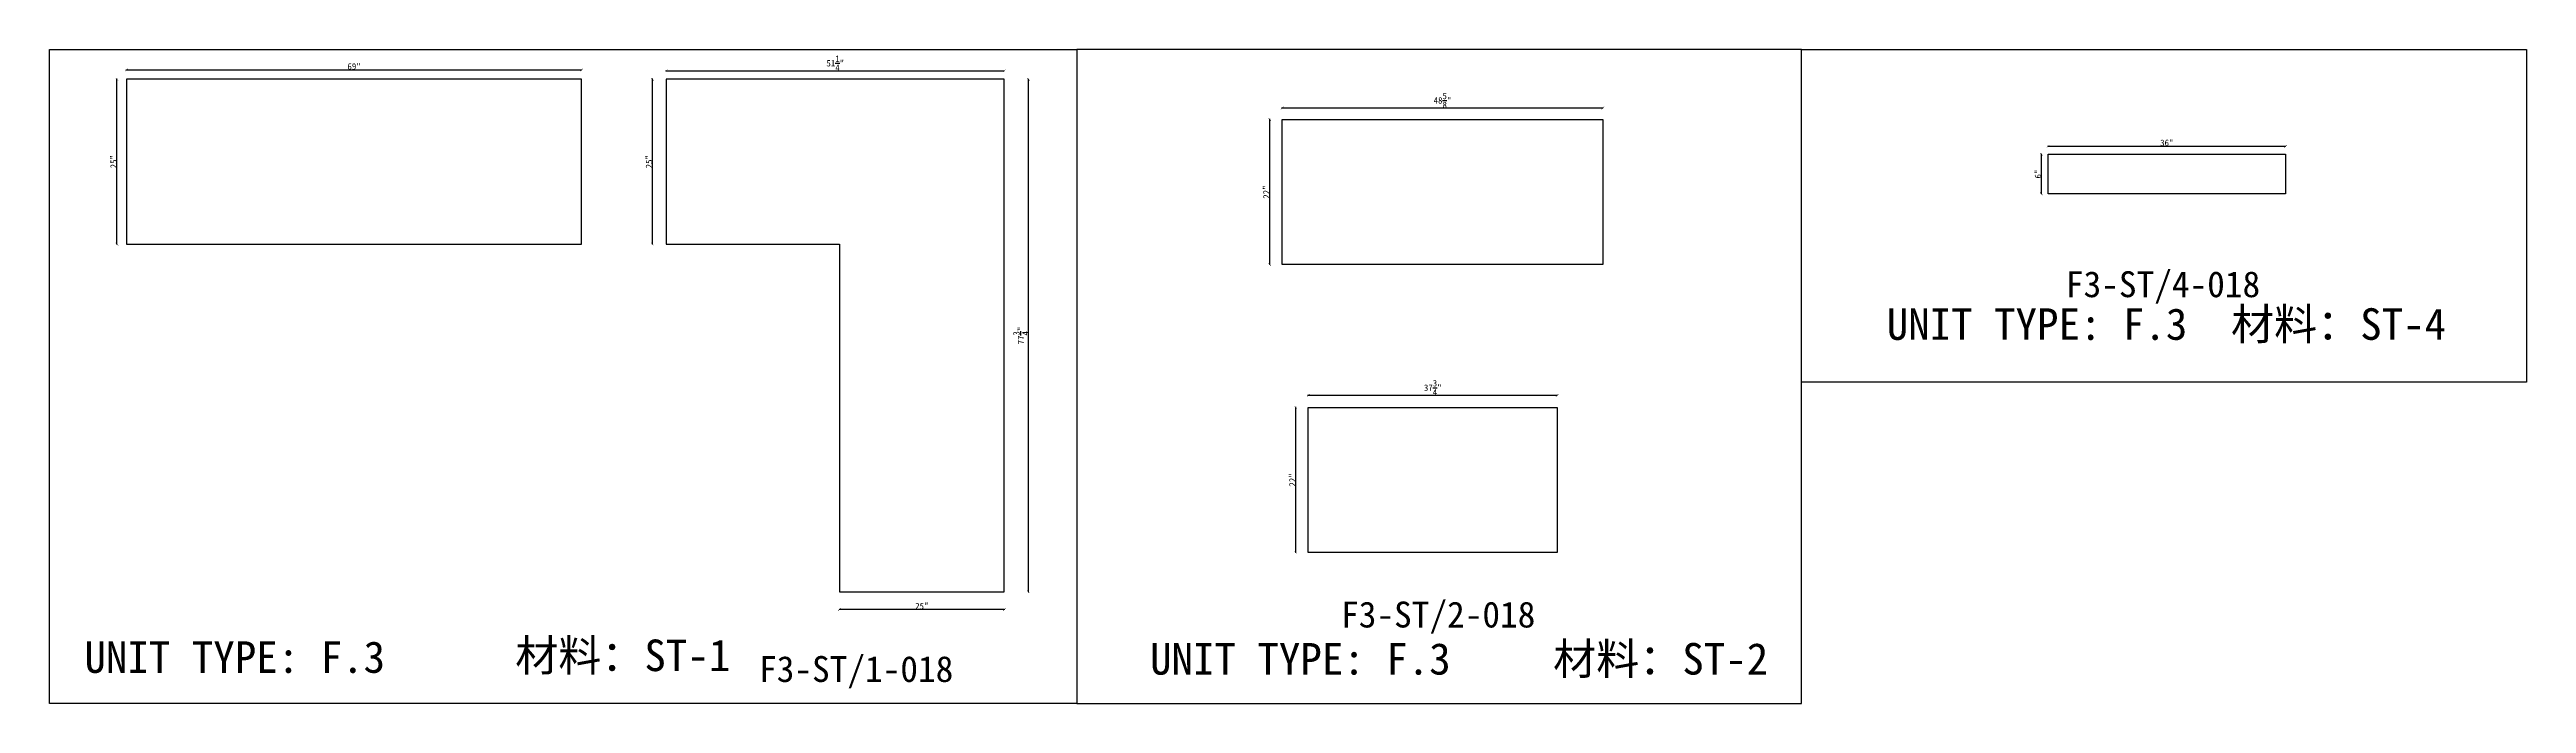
# Model space of a CAD drawing. Header units: millimetres. Extents: x -46966 to 138077, y -48408 to 2116.
# Drawn here: x 102126 to 111667, y -44982 to -42461 of the extents above; entities that cross this region are included whole.
import ezdxf
from ezdxf.enums import TextEntityAlignment as Align

# ---------------------------------------------------------------- set-up
doc = ezdxf.new("R2010")
doc.units = ezdxf.units.MM
doc.layers.add('PART_NUMBER', color=3, linetype='Continuous')
doc.styles.add('样式 1', font='')
doc.styles.get('样式 1').set_extended_font_data('NSimSun')
doc.dimstyles.new('副本 ISO-25', dxfattribs={"dimtxt": 25, "dimasz": 10, "dimexe": 1.5, "dimexo": 0.5, "dimtad": 1, "dimlfac": 0.03937, "dimlunit": 5, "dimtxsty": '样式 1', "dimblk": 'ARCHTICK', "dimcen": 2.5, "dimclrd": 256, "dimclrt": 1, "dimazin": 3, "dimtfac": 1, "dimtmove": 0, "dimatfit": 3, "dimfxlon": 1})

msp = doc.modelspace()

# ---------------------------------------------------------------- texts
at = {"style": '样式 1'}
for s, p in [('UNIT TYPE: F.3', (109202.355, -43580.28)), ('材料：ST-4', (110528.636, -43580.28)), ('UNIT TYPE: F.3', (102260.429, -44863.67)), ('材料：ST-1', (103919.716, -44857.015)), ('材料：ST-2', (107917.564, -44870.448)), ('UNIT TYPE: F.3', (106364.839, -44870.448))]:
    msp.add_text(s, height=121.5865, dxfattribs=at).set_placement(p)
at = {"layer": 'PART_NUMBER', "color": 3, "style": '样式 1'}
for s, p in [('F3-ST/4-018', (110266.815, -43365.953)), ('F3-ST/2-018', (107474.94, -44638.974)), ('F3-ST/1-018', (105233.059, -44848.974))]:
    msp.add_text(s, height=100, dxfattribs=at).set_placement(p, align=Align.MIDDLE_CENTER)

# ---------------------------------------------------------------- blocks, each defined once
blk = doc.blocks.new('_ArchTick')
at = {"color": 0, "linetype": 'ByBlock', "const_width": 0.15}
blk.add_lwpolyline([(-0.5, -0.5), (0.5, 0.5)], dxfattribs=at)
blk = doc.blocks.new('*D1638')
at = {"color": 0, "lineweight": -2, "transparency": 16777216}
for p, q in [((102386.8, -42576.3), (102384.3, -42576.3)), ((102386.8, -43211.3), (102384.3, -43211.3))]:
    blk.add_line(p, q, dxfattribs=at)
at = {"lineweight": -2, "transparency": 16777216}
blk.add_line((102385.8, -43211.3), (102385.8, -42576.3), dxfattribs=at)
at = {"layer": 'Defpoints', "color": 0, "transparency": 16777216}
for p in [(102385.8, -42576.3), (102422.7, -42576.3), (102422.7, -43211.3)]:
    blk.add_point(p, dxfattribs=at)
at = {"lineweight": -2, "transparency": 16777216, "xscale": 10, "yscale": 10, "zscale": 10}
for p, rotation in [((102385.8, -42576.3), 90), ((102385.8, -43211.3), 270)]:
    blk.add_blockref('_ArchTick', p, dxfattribs=dict(at, rotation=rotation))
at = {"color": 1, "transparency": 16777216, "insert": (102372.7, -42893.8), "char_height": 25, "attachment_point": 5, "rotation": 90, "style": '样式 1'}
blk.add_mtext('\\A1;25"', dxfattribs=at)
blk = doc.blocks.new('*D1639')
at = {"color": 0, "lineweight": -2, "transparency": 16777216}
for p, q in [((102422.7, -42541), (102422.7, -42538.5)), ((104175.3, -42541), (104175.3, -42538.5))]:
    blk.add_line(p, q, dxfattribs=at)
at = {"lineweight": -2, "transparency": 16777216}
blk.add_line((102422.7, -42540), (104175.3, -42540), dxfattribs=at)
at = {"layer": 'Defpoints', "color": 0, "transparency": 16777216}
for p in [(104175.3, -42540), (102422.7, -42576.3), (104175.3, -42576.3)]:
    blk.add_point(p, dxfattribs=at)
at = {"lineweight": -2, "transparency": 16777216, "xscale": 10, "yscale": 10, "zscale": 10, "rotation": 180}
blk.add_blockref('_ArchTick', (102422.7, -42540), dxfattribs=at)
at = {"lineweight": -2, "transparency": 16777216, "xscale": 10, "yscale": 10, "zscale": 10}
blk.add_blockref('_ArchTick', (104175.3, -42540), dxfattribs=at)
at = {"color": 1, "transparency": 16777216, "insert": (103299, -42526.9), "char_height": 25, "attachment_point": 5, "style": '样式 1'}
blk.add_mtext('\\A1;69"', dxfattribs=at)
blk = doc.blocks.new('*D1640')
at = {"color": 0, "lineweight": -2, "transparency": 16777216}
for p, q in [((104501.6, -42544.2), (104501.6, -42541.7)), ((105803.4, -42544.2), (105803.4, -42541.7))]:
    blk.add_line(p, q, dxfattribs=at)
at = {"lineweight": -2, "transparency": 16777216}
blk.add_line((104501.6, -42543.2), (105803.4, -42543.2), dxfattribs=at)
at = {"layer": 'Defpoints', "color": 0, "transparency": 16777216}
for p in [(105803.4, -42543.2), (104501.6, -42576.3), (105803.4, -42576.3)]:
    blk.add_point(p, dxfattribs=at)
at = {"lineweight": -2, "transparency": 16777216, "xscale": 10, "yscale": 10, "zscale": 10, "rotation": 180}
blk.add_blockref('_ArchTick', (104501.6, -42543.2), dxfattribs=at)
at = {"lineweight": -2, "transparency": 16777216, "xscale": 10, "yscale": 10, "zscale": 10}
blk.add_blockref('_ArchTick', (105803.4, -42543.2), dxfattribs=at)
at = {"color": 1, "transparency": 16777216, "insert": (105152.5, -42514.2), "char_height": 25, "attachment_point": 5, "style": '样式 1'}
blk.add_mtext('\\A1;51{\\H1x;\\S1/4;}"', dxfattribs=at)
blk = doc.blocks.new('*D1920')
at = {"color": 0, "lineweight": -2, "transparency": 16777216}
for p, q in [((104449.2, -42576.3), (104446.7, -42576.3)), ((104449.2, -43211.3), (104446.7, -43211.3))]:
    blk.add_line(p, q, dxfattribs=at)
at = {"lineweight": -2, "transparency": 16777216}
blk.add_line((104448.2, -43211.3), (104448.2, -42576.3), dxfattribs=at)
at = {"layer": 'Defpoints', "color": 0, "transparency": 16777216}
for p in [(104448.2, -42576.3), (104501.6, -42576.3), (104501.6, -43211.3)]:
    blk.add_point(p, dxfattribs=at)
at = {"lineweight": -2, "transparency": 16777216, "xscale": 10, "yscale": 10, "zscale": 10}
for p, rotation in [((104448.2, -42576.3), 90), ((104448.2, -43211.3), 270)]:
    blk.add_blockref('_ArchTick', p, dxfattribs=dict(at, rotation=rotation))
at = {"color": 1, "transparency": 16777216, "insert": (104435, -42893.8), "char_height": 25, "attachment_point": 5, "rotation": 90, "style": '样式 1'}
blk.add_mtext('\\A1;25"', dxfattribs=at)
blk = doc.blocks.new('*D1921')
at = {"color": 0, "lineweight": -2, "transparency": 16777216}
for p, q in [((105168.4, -44618.6), (105168.4, -44621.1)), ((105803.4, -44618.6), (105803.4, -44621.1))]:
    blk.add_line(p, q, dxfattribs=at)
at = {"lineweight": -2, "transparency": 16777216}
blk.add_line((105803.4, -44619.6), (105168.4, -44619.6), dxfattribs=at)
at = {"layer": 'Defpoints', "color": 0, "transparency": 16777216}
for p in [(105168.4, -44551.2), (105803.4, -44551.2), (105168.4, -44619.6)]:
    blk.add_point(p, dxfattribs=at)
at = {"lineweight": -2, "transparency": 16777216, "xscale": 10, "yscale": 10, "zscale": 10, "rotation": 180}
blk.add_blockref('_ArchTick', (105168.4, -44619.6), dxfattribs=at)
at = {"lineweight": -2, "transparency": 16777216, "xscale": 10, "yscale": 10, "zscale": 10}
blk.add_blockref('_ArchTick', (105803.4, -44619.6), dxfattribs=at)
at = {"color": 1, "transparency": 16777216, "insert": (105485.9, -44606.5), "char_height": 25, "attachment_point": 5, "style": '样式 1'}
blk.add_mtext('\\A1;25"', dxfattribs=at)
blk = doc.blocks.new('*D1922')
at = {"color": 0, "lineweight": -2, "transparency": 16777216}
for p, q in [((105895.6, -42576.3), (105898.1, -42576.3)), ((105895.6, -44551.2), (105898.1, -44551.2))]:
    blk.add_line(p, q, dxfattribs=at)
at = {"lineweight": -2, "transparency": 16777216}
blk.add_line((105896.6, -44551.2), (105896.6, -42576.3), dxfattribs=at)
at = {"layer": 'Defpoints', "color": 0, "transparency": 16777216}
for p in [(105803.4, -42576.3), (105896.6, -42576.3), (105803.4, -44551.2)]:
    blk.add_point(p, dxfattribs=at)
at = {"lineweight": -2, "transparency": 16777216, "xscale": 10, "yscale": 10, "zscale": 10}
for p, rotation in [((105896.6, -42576.3), 90), ((105896.6, -44551.2), 270)]:
    blk.add_blockref('_ArchTick', p, dxfattribs=dict(at, rotation=rotation))
at = {"color": 1, "transparency": 16777216, "insert": (105867.5, -43563.7), "char_height": 25, "attachment_point": 5, "rotation": 90, "style": '样式 1'}
blk.add_mtext('\\A1;77{\\H1x;\\S3/4;}"', dxfattribs=at)
blk = doc.blocks.new('*D1923')
at = {"color": 0, "lineweight": -2, "transparency": 16777216}
for p, q in [((106873.9, -42687.8), (106873.9, -42685.3)), ((108109, -42687.8), (108109, -42685.3))]:
    blk.add_line(p, q, dxfattribs=at)
at = {"lineweight": -2, "transparency": 16777216}
blk.add_line((106873.9, -42686.8), (108109, -42686.8), dxfattribs=at)
at = {"layer": 'Defpoints', "color": 0, "transparency": 16777216}
for p in [(106873.9, -42731.4), (108109, -42686.8), (108109, -42731.4)]:
    blk.add_point(p, dxfattribs=at)
at = {"lineweight": -2, "transparency": 16777216, "xscale": 10, "yscale": 10, "zscale": 10, "rotation": 180}
blk.add_blockref('_ArchTick', (106873.9, -42686.8), dxfattribs=at)
at = {"lineweight": -2, "transparency": 16777216, "xscale": 10, "yscale": 10, "zscale": 10}
blk.add_blockref('_ArchTick', (108109, -42686.8), dxfattribs=at)
at = {"color": 1, "transparency": 16777216, "insert": (107491.4, -42657.7), "char_height": 25, "attachment_point": 5, "style": '样式 1'}
blk.add_mtext('\\A1;48{\\H1x;\\S5/8;}"', dxfattribs=at)
blk = doc.blocks.new('*D1924')
at = {"color": 0, "lineweight": -2, "transparency": 16777216}
for p, q in [((106827.1, -42731.4), (106824.6, -42731.4)), ((106827.1, -43290.2), (106824.6, -43290.2))]:
    blk.add_line(p, q, dxfattribs=at)
at = {"lineweight": -2, "transparency": 16777216}
blk.add_line((106826.1, -43290.2), (106826.1, -42731.4), dxfattribs=at)
at = {"layer": 'Defpoints', "color": 0, "transparency": 16777216}
for p in [(106826.1, -42731.4), (106873.9, -42731.4), (106873.9, -43290.2)]:
    blk.add_point(p, dxfattribs=at)
at = {"lineweight": -2, "transparency": 16777216, "xscale": 10, "yscale": 10, "zscale": 10}
for p, rotation in [((106826.1, -42731.4), 90), ((106826.1, -43290.2), 270)]:
    blk.add_blockref('_ArchTick', p, dxfattribs=dict(at, rotation=rotation))
at = {"color": 1, "transparency": 16777216, "insert": (106813, -43010.8), "char_height": 25, "attachment_point": 5, "rotation": 90, "style": '样式 1'}
blk.add_mtext('\\A1;22"', dxfattribs=at)
blk = doc.blocks.new('*D1925')
at = {"color": 0, "lineweight": -2, "transparency": 16777216}
for p, q in [((106974.4, -43795.1), (106974.4, -43792.6)), ((107933.3, -43795.1), (107933.3, -43792.6))]:
    blk.add_line(p, q, dxfattribs=at)
at = {"lineweight": -2, "transparency": 16777216}
blk.add_line((106974.4, -43794.1), (107933.3, -43794.1), dxfattribs=at)
at = {"layer": 'Defpoints', "color": 0, "transparency": 16777216}
for p in [(106974.4, -43840.9), (107933.3, -43794.1), (107933.3, -43840.9)]:
    blk.add_point(p, dxfattribs=at)
at = {"lineweight": -2, "transparency": 16777216, "xscale": 10, "yscale": 10, "zscale": 10, "rotation": 180}
blk.add_blockref('_ArchTick', (106974.4, -43794.1), dxfattribs=at)
at = {"lineweight": -2, "transparency": 16777216, "xscale": 10, "yscale": 10, "zscale": 10}
blk.add_blockref('_ArchTick', (107933.3, -43794.1), dxfattribs=at)
at = {"color": 1, "transparency": 16777216, "insert": (107453.9, -43765), "char_height": 25, "attachment_point": 5, "style": '样式 1'}
blk.add_mtext('\\A1;37{\\H1x;\\S3/4;}"', dxfattribs=at)
blk = doc.blocks.new('*D1926')
at = {"color": 0, "lineweight": -2, "transparency": 16777216}
for p, q in [((106927.3, -43840.9), (106924.8, -43840.9)), ((106927.3, -44399.7), (106924.8, -44399.7))]:
    blk.add_line(p, q, dxfattribs=at)
at = {"lineweight": -2, "transparency": 16777216}
blk.add_line((106926.3, -44399.7), (106926.3, -43840.9), dxfattribs=at)
at = {"layer": 'Defpoints', "color": 0, "transparency": 16777216}
for p in [(106926.3, -43840.9), (106974.4, -43840.9), (106974.4, -44399.7)]:
    blk.add_point(p, dxfattribs=at)
at = {"lineweight": -2, "transparency": 16777216, "xscale": 10, "yscale": 10, "zscale": 10}
for p, rotation in [((106926.3, -43840.9), 90), ((106926.3, -44399.7), 270)]:
    blk.add_blockref('_ArchTick', p, dxfattribs=dict(at, rotation=rotation))
at = {"color": 1, "transparency": 16777216, "insert": (106913.2, -44120.3), "char_height": 25, "attachment_point": 5, "rotation": 90, "style": '样式 1'}
blk.add_mtext('\\A1;22"', dxfattribs=at)
blk = doc.blocks.new('*D1927')
at = {"color": 0, "lineweight": -2, "transparency": 16777216}
for p, q in [((109824, -42835.3), (109824, -42832.8)), ((110738.4, -42835.3), (110738.4, -42832.8))]:
    blk.add_line(p, q, dxfattribs=at)
at = {"lineweight": -2, "transparency": 16777216}
blk.add_line((109824, -42834.3), (110738.4, -42834.3), dxfattribs=at)
at = {"layer": 'Defpoints', "color": 0, "transparency": 16777216}
for p in [(110738.4, -42834.3), (109824, -42865.1), (110738.4, -42865.1)]:
    blk.add_point(p, dxfattribs=at)
at = {"lineweight": -2, "transparency": 16777216, "xscale": 10, "yscale": 10, "zscale": 10, "rotation": 180}
blk.add_blockref('_ArchTick', (109824, -42834.3), dxfattribs=at)
at = {"lineweight": -2, "transparency": 16777216, "xscale": 10, "yscale": 10, "zscale": 10}
blk.add_blockref('_ArchTick', (110738.4, -42834.3), dxfattribs=at)
at = {"color": 1, "transparency": 16777216, "insert": (110281.2, -42821.2), "char_height": 25, "attachment_point": 5, "style": '样式 1'}
blk.add_mtext('\\A1;36"', dxfattribs=at)
blk = doc.blocks.new('*D1928')
at = {"color": 0, "lineweight": -2, "transparency": 16777216}
for p, q in [((109799.2, -42865.1), (109796.7, -42865.1)), ((109799.2, -43017.5), (109796.7, -43017.5))]:
    blk.add_line(p, q, dxfattribs=at)
at = {"lineweight": -2, "transparency": 16777216}
blk.add_line((109798.2, -43017.5), (109798.2, -42865.1), dxfattribs=at)
at = {"layer": 'Defpoints', "color": 0, "transparency": 16777216}
for p in [(109798.2, -42865.1), (109824, -42865.1), (109824, -43017.5)]:
    blk.add_point(p, dxfattribs=at)
at = {"lineweight": -2, "transparency": 16777216, "xscale": 10, "yscale": 10, "zscale": 10}
for p, rotation in [((109798.2, -42865.1), 90), ((109798.2, -43017.5), 270)]:
    blk.add_blockref('_ArchTick', p, dxfattribs=dict(at, rotation=rotation))
at = {"color": 1, "transparency": 16777216, "insert": (109785.1, -42941.3), "char_height": 25, "attachment_point": 5, "rotation": 90, "style": '样式 1'}
blk.add_mtext('\\A1;6"', dxfattribs=at)

# ---------------------------------------------------------------- dimensions: what is measured, and where the dimension line sits
for base, p1, p2, picture, middle in [((104175.323, -42539.982), (102422.723, -42576.313), (104175.323, -42576.313), '*D1639', (103299.023, -42526.857)), ((105803.368, -42543.18), (104501.618, -42576.313), (105803.368, -42576.313), '*D1640', (105152.493, -42514.157)), ((108108.968, -42686.836), (106873.893, -42731.365), (108108.968, -42731.365), '*D1923', (107491.43, -42657.743)), ((110738.446, -42834.287), (109824.046, -42865.123), (110738.446, -42865.123), '*D1927', (110281.246, -42821.162)), ((107933.287, -43794.092), (106974.437, -43840.949), (107933.287, -43840.949), '*D1925', (107453.862, -43764.999)), ((105168.368, -44619.579), (105803.368, -44551.163), (105168.368, -44551.163), '*D1921', (105485.868, -44606.454))]:
    dim = msp.add_linear_dim(base=base, p1=p1, p2=p2, dimstyle='副本 ISO-25')
    dim.commit()
    dim.dimension.update_dxf_attribs({"geometry": picture, "text_midpoint": middle})
for base, p1, p2, picture, middle in [((102385.783, -42576.313), (102422.723, -43211.313), (102422.723, -42576.313), '*D1638', (102372.658, -42893.813)), ((104448.173, -42576.313), (104501.618, -43211.313), (104501.618, -42576.313), '*D1920', (104435.048, -42893.813)), ((105896.59, -42576.313), (105803.368, -44551.163), (105803.368, -42576.313), '*D1922', (105867.497, -43563.738)), ((106826.129, -42731.365), (106873.893, -43290.165), (106873.893, -42731.365), '*D1924', (106813.004, -43010.765)), ((109798.212, -42865.123), (109824.046, -43017.523), (109824.046, -42865.123), '*D1928', (109785.087, -42941.323)), ((106926.329, -43840.949), (106974.437, -44399.749), (106974.437, -43840.949), '*D1926', (106913.204, -44120.349))]:
    dim = msp.add_linear_dim(base=base, p1=p1, p2=p2, angle=90, dimstyle='副本 ISO-25')
    dim.commit()
    dim.dimension.update_dxf_attribs({"geometry": picture, "text_midpoint": middle})

# ---------------------------------------------------------------- linework, layer by layer
at = {"color": 1}
for points in [[(102125.971, -42461.386), (106082.853, -42461.386), (106082.853, -44981.804), (102125.971, -44981.804)], [(106082.853, -44981.804), (108874.727, -44981.804), (108874.727, -42461.386), (106082.853, -42461.386)], [(108874.727, -42461.386), (111666.602, -42461.386), (111666.602, -43743.784), (108874.727, -43743.784)]]:
    msp.add_lwpolyline(points, close=True, dxfattribs=at)
for points in [[(102422.723, -43211.313), (104175.323, -43211.313), (104175.323, -42576.313), (102422.723, -42576.313)], [(105803.368, -42576.313), (104501.618, -42576.313), (104501.618, -43211.313), (105168.368, -43211.313), (105168.368, -44551.163), (105803.368, -44551.163)], [(106873.893, -42731.365), (108108.968, -42731.365), (108108.968, -43290.165), (106873.893, -43290.165)], [(109824.046, -42865.123), (110738.446, -42865.123), (110738.446, -43017.523), (109824.046, -43017.523)], [(106974.437, -43840.949), (107933.287, -43840.949), (107933.287, -44399.749), (106974.437, -44399.749)]]:
    msp.add_lwpolyline(points, close=True)

msp.set_redraw_order([(e.dxf.handle, doc.entitydb.next_handle()) for e in msp.query("TEXT MTEXT ATTDEF DIMENSION ARC_DIMENSION")])  # texts and dimensions are drawn at this point

doc.saveas('drawing.dxf')
